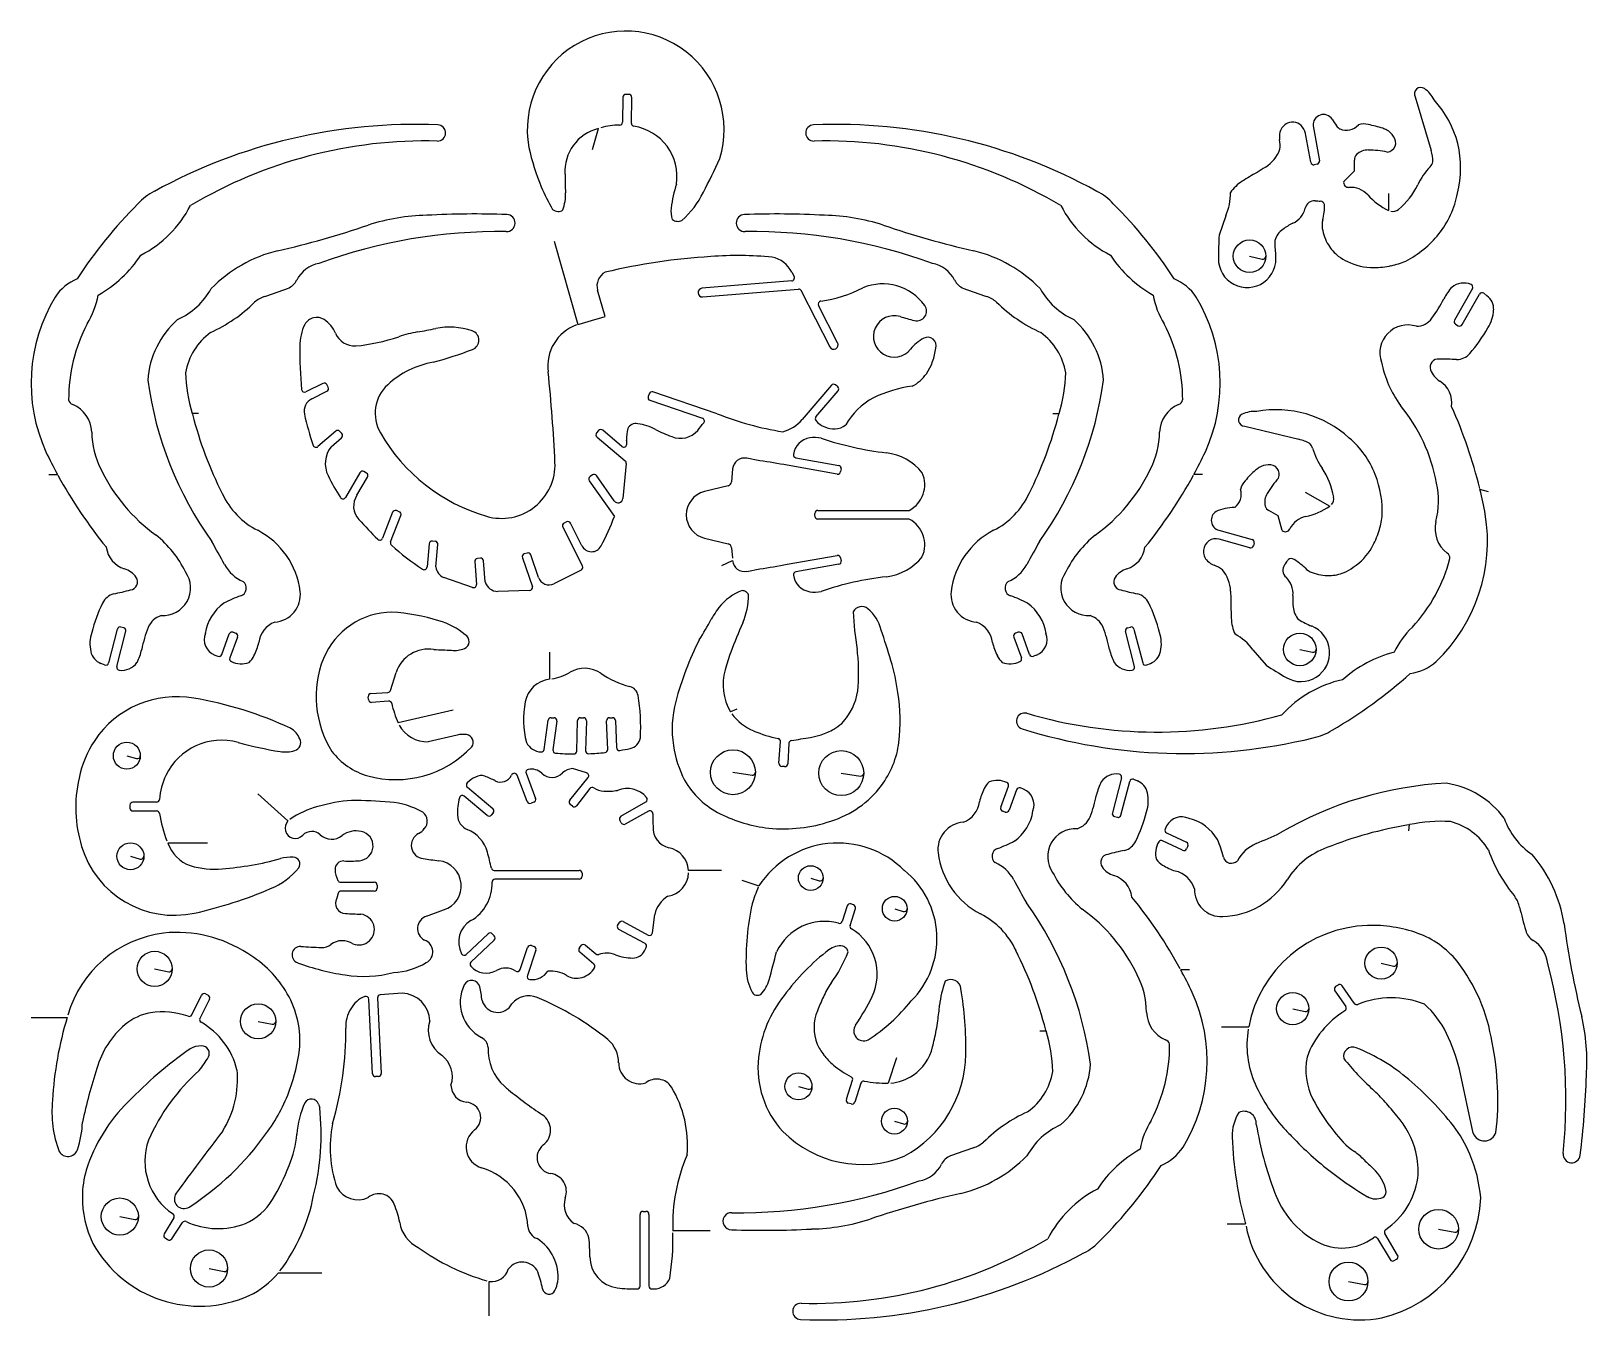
# Model space of a CAD drawing. Extents: x 21 to 1183, y 21 to 984.
import ezdxf

# ---------------------------------------------------------------- set-up
doc = ezdxf.new("R2010")
doc.units = 0
doc.layers.add('WHITE', color=7, linetype='CONTINUOUS')

msp = doc.modelspace()

# ---------------------------------------------------------------- linework, layer by layer
at = {"layer": 'WHITE', "linetype": 'CONTINUOUS'}
for p, q in [((463.156, 934.704), (462.892, 916.048)), ((467.556, 936.882), (465.422, 936.904)), ((469.47, 915.234), (469.756, 934.616)), ((1055.198, 934.946), (1066.99, 895.06)), ((440.562, 895.632), (444.808, 911.318)), ((978.8581, 913.386), (983.588, 887.316)), ((977.098, 886.128), (973.49, 906.082)), ((981.784, 884.72), (979.716, 884.324)), ((1001.738, 871.85), (1009.724, 879.726)), ((1035.266, 862.874), (1035.266, 850.07)), ((913.628, 846.198), (908.568, 831.744)), ((411.786, 827.212), (429.562, 764.974)), ((931.36, 815.926), (940.842, 813.77)), ((589.414, 804.002), (591.086, 800.702)), ((449.89, 770.782), (444.236, 790.494)), ((589.304, 797.512), (522.248, 791.968)), ((522.754, 785.544), (594.342, 791.286)), ((1097.9, 791.704), (1084.524, 768.054)), ((596.476, 790.076), (617.75, 748.232)), ((623.624, 751.202), (609.412, 779.186)), ((1090.266, 764.82), (1103.114, 787.546)), ((1106.348, 788.228), (1108.768, 786.424)), ((1085.36, 765.062), (1087.252, 763.984)), ((239.064, 720.93), (226.282, 714.484)), ((230.682, 709.314), (242.034, 715.034)), ((243.002, 717.982), (242.012, 719.94)), ((482.736, 713.142), (482.032, 711.052)), ((533.49, 698.204), (485.53, 714.506)), ((618.916, 719.478), (597.114, 693.848)), ((607.432, 695.784), (623.932, 715.21)), ((623.69, 718.312), (622.018, 719.72)), ((146.114, 698.468), (141.384, 698.468)), ((483.396, 708.28), (522.556, 694.948)), ((784.334, 698.468), (789.064, 698.468)), ((462.452, 673.718), (448.064, 685.84)), ((927.774, 688.81), (968.21, 679.086)), ((248.612, 685.268), (235.302, 673.652)), ((245.18, 673.52), (252.946, 680.296)), ((253.144, 683.398), (251.714, 685.048)), ((444.962, 685.576), (443.554, 683.904)), ((443.818, 680.802), (464.938, 663.004)), ((565.456, 663.07), (555.71, 664.962)), ((592.362, 665.314), (624.416, 659.638)), ((34.178, 652.884), (40.69, 652.884)), ((266.696, 654.138), (255.894, 635.724)), ((271.58, 653.808), (269.688, 654.93)), ((440.386, 652.51), (438.582, 651.256)), ((456.622, 633.128), (443.444, 651.96)), ((465.708, 661.09), (463.134, 634.822)), ((545.106, 656.954), (544.27, 647.384)), ((623.272, 653.148), (585.894, 659.66)), ((626.242, 657.064), (625.868, 654.952)), ((896.27, 652.884), (889.7581, 652.884)), ((264.452, 637.308), (272.372, 650.794)), ((438.032, 648.176), (456.776, 621.402)), ((541.74, 644.436), (524.074, 639.992)), ((972.962, 639.684), (991.31, 629.102)), ((1109.824, 639.838), (1103.532, 641.532)), ((291.094, 624.548), (283.592, 605.166)), ((289.598, 602.394), (297.232, 622.172)), ((295.978, 625.01), (293.932, 625.802)), ((421.136, 617.354), (419.178, 616.386)), ((432.576, 599.512), (424.084, 616.386)), ((606.662, 621.622), (606.662, 623.756)), ((608.906, 625.978), (677.172, 625.978)), ((677.172, 619.4), (608.906, 619.4)), ((955.67, 610.952), (952.832, 621.82)), ((418.188, 613.416), (432.884, 584.244)), ((524.206, 605.21), (541.74, 600.942)), ((908.502, 611.128), (933.252, 604.33)), ((318.418, 601.052), (316.856, 583.672)), ((322.972, 602.834), (320.794, 603.032)), ((323.478, 583.694), (324.974, 600.458)), ((391.524, 594.1), (389.456, 593.396)), ((544.27, 597.972), (544.952, 590.272)), ((931.492, 597.994), (908.678, 604.44)), ((934.814, 601.58), (934.264, 599.556)), ((352.452, 587.72), (353.794, 570.626)), ((356.654, 590.272), (354.476, 590.096)), ((360.262, 572.584), (359.03, 588.248)), ((388.07, 590.602), (395.506, 568.954)), ((400.082, 575.906), (394.318, 592.736)), ((431.894, 581.296), (411.632, 571.066)), ((537.164, 584.816), (545.106, 588.424)), ((555.71, 580.416), (565.456, 582.308)), ((585.894, 585.718), (623.272, 592.23)), ((624.416, 585.718), (592.362, 580.042)), ((625.868, 590.404), (626.242, 588.314)), ((350.868, 568.382), (329.44, 575.906)), ((393.46, 566.028), (369.788, 565.478)), ((85.416, 537.252), (78.882, 511.952)), ((84.998, 509.29), (91.796, 535.602)), ((90.234, 538.264), (88.1, 538.814)), ((171.854, 534.92), (173.9, 534.172)), ((758.594, 534.92), (756.526, 534.172)), ((845.45, 509.29), (838.63, 535.602)), ((840.214, 538.264), (842.348, 538.814)), ((845.032, 537.252), (851.566, 511.952)), ((163.384, 518.244), (169.016, 533.6)), ((175.22, 531.334), (169.478, 515.67)), ((755.228, 531.334), (760.97, 515.67)), ((767.042, 518.244), (761.41, 533.6)), ((75.934, 510.456), (73.14, 511.578)), ((158.17, 517.826), (160.568, 516.946)), ((408.288, 520.092), (408.288, 499.764)), ((772.278, 517.826), (769.88, 516.946)), ((854.514, 510.456), (857.3081, 511.578)), ((933.824, 521.83), (943.812, 510.236)), ((968.936, 522.05), (978.418, 519.916)), ((289.466, 491.492), (293.756, 504.78)), ((274.924, 489.094), (287.53, 489.974)), ((273.032, 484.562), (272.878, 486.74)), ((288.146, 483.418), (275.386, 482.516)), ((548.208, 477.302), (543.456, 475.52)), ((336.392, 476.576), (295.23, 467.204)), ((404.284, 447.338), (407.342, 469.14)), ((409.52, 471.032), (411.742, 471.032)), ((413.92, 468.524), (410.906, 447.052)), ((428.704, 446.084), (429.276, 468.876)), ((431.476, 471.032), (433.676, 471.032)), ((435.876, 468.766), (435.304, 446.37)), ((451.804, 447.338), (451.012, 468.744)), ((453.212, 471.032), (455.39, 471.032)), ((457.59, 468.898), (458.36, 448.68)), ((339.296, 458.074), (317.758, 453.036)), ((92.544, 442.63), (99.782, 440.518)), ((579.778, 437.02), (580.922, 453.146)), ((587.192, 452.024), (586.312, 436.602)), ((436.074, 429.804), (425.514, 432.994)), ((545.37, 430.244), (559.626, 428.066)), ((583.936, 434.512), (581.846, 434.644)), ((346.974, 419.046), (365.96, 403.096)), ((391.744, 408.354), (384.154, 428.132)), ((390.798, 429.474), (397.904, 410.708)), ((423.402, 409.366), (437.152, 426.306)), ((626.33, 429.628), (640.586, 427.45)), ((745.482, 404.108), (751.224, 419.772)), ((762.532, 417.638), (760.134, 418.518)), ((835.682, 426.174), (828.884, 399.862)), ((835.264, 398.212), (841.82, 423.49)), ((844.746, 424.986), (847.562, 423.886)), ((114.742, 407.936), (96.988, 407.936)), ((190.488, 414.14), (212.928, 393.922)), ((361.714, 398.036), (344.62, 412.402)), ((396.628, 407.87), (394.582, 407.078)), ((438.45, 418.1), (428.528, 405.274)), ((461.682, 397.354), (480.25, 408.09)), ((757.296, 417.198), (751.664, 401.842)), ((94.788, 405.736), (94.788, 403.536)), ((96.988, 401.336), (114.698, 401.336)), ((366.224, 399.994), (364.816, 398.3)), ((425.404, 404.922), (423.732, 406.264)), ((482.186, 401.248), (464.96, 391.59)), ((748.848, 400.522), (746.78, 401.292)), ((830.468, 397.178), (832.602, 396.628)), ((461.946, 392.426), (460.868, 394.362)), ((869.4081, 390.138), (868.33, 387.828)), ((869.386, 384.902), (884.214, 377.95)), ((1050.424, 386.398), (1050.842, 391.106)), ((152.802, 377.334), (123.124, 377.334)), ((881.398, 371.966), (866.306, 379.05)), ((885.27, 375.024), (884.324, 373.022)), ((95.228, 367.522), (102.488, 365.41)), ((367.016, 356.874), (430.464, 356.94)), ((430.464, 350.34), (367.588, 350.34)), ((432.664, 354.74), (432.664, 352.54)), ((536.724, 356.94), (512.194, 356.94)), ((551.97, 349.504), (564.73, 345.346)), ((603.538, 351.198), (609.896, 349.108)), ((250.438, 339.824), (249.514, 336.084)), ((252.176, 348.096), (277.388, 348.096)), ((277.388, 341.518), (252.572, 341.496)), ((279.588, 345.896), (279.588, 343.718)), ((316.46, 322.708), (329.22, 327.394)), ((630.686, 330.408), (626.924, 318.836)), ((632.886, 315.866), (636.956, 328.362)), ((635.526, 331.178), (633.502, 331.838)), ((666.26, 328.274), (672.618, 326.184)), ((459.24, 315.844), (460.274, 317.78)), ((463.266, 318.66), (481.988, 308.584)), ((485.222, 310.234), (487.026, 324.006)), ((346.138, 294.152), (362.462, 309.574)), ((366.994, 304.778), (349.636, 288.388)), ((365.586, 309.486), (367.082, 307.902)), ((479.722, 302.336), (460.142, 312.852)), ((386.354, 282.866), (391.964, 299.322)), ((398.212, 297.21), (391.766, 278.268)), ((394.758, 300.708), (396.826, 299.982)), ((430.64, 298.992), (432.07, 300.686)), ((441.398, 286.936), (430.882, 295.89)), ((435.15, 300.95), (443.026, 294.482)), ((479.238, 296.814), (480.624, 299.322)), ((113.29, 283.328), (123.784, 281.172)), ((886.524, 282.558), (880.012, 282.558)), ((1029.656, 287.618), (1039.006, 285.462)), ((997.492, 271.272), (995.688, 270.04)), ((1009.614, 257.61), (1000.55, 270.722)), ((141.076, 248.986), (148.292, 263.682)), ((154.21, 260.778), (147.104, 246.346)), ((151.218, 264.694), (153.198, 263.726)), ((276.024, 204.876), (273.274, 260.668)), ((279.83, 261.614), (282.602, 205.184)), ((298.2, 265.09), (281.876, 263.924)), ((995.116, 266.982), (1003.3, 255.146)), ((21, 247.05), (48.016, 247.05)), ((963.656, 253.584), (972.984, 251.45)), ((190.642, 244.102), (201.136, 241.946)), ((774.588, 236.996), (779.296, 236.996)), ((910.394, 240.098), (930.722, 240.098)), ((667.536, 216.91), (661.354, 197.902)), ((280.512, 202.874), (278.334, 202.786)), ((630.18, 185.846), (634.734, 200.036)), ((641.048, 197.924), (636.45, 183.8)), ((1098.428, 160.48), (1088.132, 208.484)), ((594.342, 195.482), (601.624, 193.37)), ((633.678, 182.392), (631.588, 183.074)), ((666.04, 169.544), (672.838, 167.432)), ((87.308, 98.22), (98.572, 96.042)), ((127.7, 97.208), (120.44, 85.196)), ((126.05, 81.61), (134.036, 93.732)), ((476.004, 46.322), (476.004, 99.87)), ((478.204, 102.07), (480.404, 102.07)), ((482.604, 99.87), (482.604, 46.344)), ((121.1, 82.226), (123.014, 80.972)), ((528.386, 87.66), (500.446, 87.66)), ((914.53, 92.786), (928.412, 92.786)), ((1027.06, 81.72), (1036.344, 66.056)), ((1042.02, 69.422), (1032.45, 85.548)), ((1072.6, 88.782), (1084.854, 86.604)), ((153.946, 59.39), (165.21, 57.234)), ((1039.358, 65.286), (1041.25, 66.408)), ((238.316, 55.848), (205.58, 55.848)), ((363.276, 24.124), (363.276, 49.688)), ((1005.346, 49.666), (1017.27, 47.51)), ((484.804, 44.144), (486.432, 44.144))]:
    msp.add_line(p, q, dxfattribs=at)
for centre, radius in [((931.382, 815.926), 12.166), ((968.936, 522.05), 12.166), ((92.522, 442.63), 10.076), ((545.37, 430.244), 16.786), ((626.33, 429.628), 16.786), ((95.228, 367.522), 10.076), ((603.538, 351.198), 9.24), ((666.26, 328.274), 9.24), ((113.29, 283.328), 13.134), ((1029.656, 287.618), 12.034), ((190.642, 244.102), 13.134), ((963.634, 253.584), 12.034), ((594.342, 195.482), 10.098), ((666.04, 169.544), 9.658), ((87.308, 98.22), 13.882), ((1072.6, 88.782), 14.828), ((153.946, 59.39), 13.882), ((1005.324, 49.666), 14.542)]:
    msp.add_circle(centre, radius, dxfattribs=at)
for centre, radius, start, end in [((465.268, 910.614), 73.5487, 342.7902, 190.5133), ((1059.29, 937.322), 4.7365, 54.83356, 210.1416), ((465.4, 934.66), 2.2441, 89.43829, 178.8765), ((467.512, 934.638), 2.2441, 359.4383, 88.87733), ((1048.84, 922.472), 22.8947, 26.66354, 54.85941), ((1014.146, 881.97), 74.962, 345.3112, 42.6333), ((986.624, 914.068), 7.787, 32.65741, 185.0189), ((308.012, 510.016), 404.4436, 87.61185, 118.8055), ((324.622, 908.062), 6.0329, 268.5363, 87.70104), ((452.618, 879.462), 32.7994, 103.7753, 183.924), ((461.11, 861.026), 52.8675, 90.42918, 105.7194), ((460.692, 916.0699), 2.2001, 270.5788, 359.4271), ((471.67, 915.212), 2.2029, 179.4262, 261.3843), ((465.708, 875.524), 37.9087, 351.4561, 81.46102), ((605.826, 908.062), 6.0329, 92.29896, 271.4633), ((622.436, 510.016), 404.4436, 61.19453, 92.38815), ((975.228, 905.004), 21.4843, 170.094, 185.7632), ((964.338, 905.774), 10.6665, 115.6666, 164.1031), ((963.59, 907.3361), 8.9268, 33.84672, 115.6821), ((957.672, 903.376), 16.0478, 9.707671, 33.8211), ((1064.24, 959.828), 82.3055, 210.3204, 214.3697), ((1001.628, 916.994), 6.4381, 214.287, 245.3616), ((1003.806, 921.812), 11.7355, 245.5026, 319.5618), ((1016.676, 900.34), 14.4068, 76.21841, 105.8612), ((1000.176, 813.792), 102.4771, 72.52197, 78.78654), ((1013.552, 870.464), 44.6102, 62.95475, 67.03885), ((1028.028, 898.8), 12.7979, 30.92998, 62.99427), ((316.24, 556.832), 345.3, 88.6346, 120.6858), ((545.59, 929.182), 155.9516, 191.8362, 203.1689), ((614.208, 556.832), 345.3, 59.31421, 91.3654), ((929.446, 904.674), 26.0963, 301.9081, 340.1902), ((924.188, 898.712), 29.9648, 354.4778, 7.933783), ((1019.932, 882.3), 13.0231, 89.03048, 131.9872), ((1018.766, 815.486), 79.828, 78.79843, 89.00517), ((1033.506, 900.868), 7.1039, 276.2226, 39.35143), ((119.186, 1075.79), 456.3697, 332.3083, 335.8196), ((979.32, 886.524), 2.2354, 190.105, 280.204), ((981.388, 886.92), 2.2354, 280.2038, 10.20397), ((1015.774, 887.91), 6.0954, 138.2127, 181.2409), ((746.6921, 882.476), 263.0464, 359.401, 1.154962), ((1059.928, 888.746), 8.6851, 317.2575, 344.2739), ((1038.39, 886.37), 29.8911, 0.042224, 16.9012), ((664.434, 876.954), 244.5301, 179.9381, 183.1821), ((942.91, 845.186), 31.6947, 122.3553, 144.7767), ((1069.586, 645.008), 268.5877, 119.5929, 122.3297), ((1256.014, 379.754), 592.1158, 121.886, 122.6054), ((1005.368, 871.102), 3.7274, 168.357, 274.0615), ((1107.866, 844.526), 56.5314, 137.3183, 154.0831), ((131.44, 827.608), 41.1134, 116.4417, 138.1017), ((559.23, 934.9901), 170.781, 203.1599, 209.5206), ((389.456, 861.664), 30.8697, 338.851, 3.186624), ((597.796, 839.466), 99.3681, 162.1707, 172.7885), ((463.882, 892.31), 65.9266, 311.0762, 334.29), ((798.986, 827.608), 41.1134, 41.89833, 63.53091), ((879.044, 861.972), 38.0015, 335.4819, 2.25614), ((1006.864, 850.18), 17.2421, 42.15566, 94.09602), ((1057.486, 896.028), 51.0477, 222.1707, 244.1969), ((1008.008, 893.036), 54.4903, 309.4146, 334.097), ((1020.108, 875.084), 67.6623, 321.0842, 349.6768), ((335.842, 618.058), 333.7575, 134.757, 147.1647), ((63.614, 893.08), 85.917, 297.313, 332.7854), ((415.548, 858.144), 8.8023, 235.9923, 264.1184), ((415.284, 853.59), 4.2476, 261.3665, 313.9507), ((518.926, 849.454), 19.8834, 172.812, 198.1142), ((866.834, 893.08), 85.917, 207.2146, 242.687), ((594.606, 618.058), 333.7575, 32.8353, 45.24569), ((957.012, 855.416), 16.2937, 294.4888, 347.1272), ((979.936, 850.18), 7.2209, 85.62772, 167.1493), ((984.952, 896.9301), 39.8073, 263.5584, 268.9549), ((984.16, 853.854), 3.2787, 12.73672, 88.84655), ((950.698, 852.842), 36.7152, 344.4558, 2.713246), ((1038.258, 856.23), 6.8619, 259.6618, 309.4057), ((62.448, 1453.948), 649.785, 282.6774, 288.8957), ((319.804, 693.76), 152.8027, 91.22098, 107.8845), ((352.716, 168.202), 679.2893, 88.00108, 93.05209), ((376.19, 840.698), 6.3814, 268.8147, 88.02505), ((504.472, 850.334), 8.3439, 237.8185, 265.3116), ((504.648, 847.254), 5.2973, 260.6939, 298.8004), ((554.258, 840.698), 6.3814, 91.97467, 271.1852), ((577.7321, 168.202), 679.2893, 86.94791, 91.99892), ((610.644, 693.76), 152.8027, 72.11549, 88.77902), ((868, 1453.948), 649.785, 251.1044, 257.3208), ((977.7141, 809.986), 33.6303, 114.5031, 129.532), ((1000.572, 838.9601), 15.0737, 164.4222, 188.8165), ((370.646, 442.366), 391.994, 89.20892, 110.0784), ((559.802, 442.366), 391.994, 69.92156, 90.79108), ((1462.616, 807.28), 554.5878, 177.4717, 179.2749), ((1011.638, 825.936), 61.4011, 178.3371, 188.2607), ((964.6681, 823.472), 15.0225, 123.8766, 163.582), ((1022, 843.294), 36.9247, 190.3659, 210.8584), ((1013.398, 879.616), 75.714, 297.2351, 321.6053), ((25.422, 867.78), 92.8942, 299.4487, 326.6712), ((230.11, 718.7079), 104.3416, 103.8956, 135.5552), ((557.712, 346.974), 469.5593, 93.52158, 103.2666), ((549.33, 554.434), 262.0061, 84.43971, 94.47878), ((570.384, 794.344), 21.3231, 26.90854, 78.27271), ((700.316, 718.7079), 104.3416, 44.43632, 76.10439), ((905.026, 867.78), 92.8942, 213.3288, 240.5513), ((929.6, 814.034), 21.5176, 179.297, 8.237937), ((941.326, 815.926), 2.2097, 257.3474, 0), ((1016.06, 839.73), 30.0027, 210.8341, 232.1471), ((1016.632, 840.456), 30.9323, 232.1357, 246.9566), ((240.384, 787.524), 23.4163, 100.613, 153.1942), ((455.456, 793.706), 11.6707, 118.1106, 195.9751), ((690.064, 787.524), 23.4163, 26.80579, 79.38694), ((1023.892, 850.4), 42.9954, 243.2383, 270.4398), ((1023.738, 870.552), 63.1418, 270.4392, 282.3513), ((1023.892, 869.848), 62.429, 282.3514, 292.769), ((69.048, 765.876), 35.8438, 112.3629, 146.9732), ((108.164, 818.126), 54.2819, 294.2595, 330.9521), ((81.302, 1133.452), 365.9277, 288.2105, 291.0338), ((208.044, 803.87), 12.8209, 291.0163, 333.1711), ((522.512, 788.756), 3.2228, 94.69868, 274.3098), ((589.128, 799.712), 2.1941, 274.5746, 26.82198), ((594.518, 789.086), 2.207, 26.82166, 94.57392), ((598.61, 876.184), 94.6337, 277.5744, 297.6494), ((657.152, 756.174), 39.0353, 36.08194, 112.0113), ((722.4041, 803.87), 12.8209, 206.8288, 248.9837), ((849.146, 1133.452), 365.9277, 248.9662, 251.7894), ((822.284, 818.126), 54.2819, 209.0478, 245.7405), ((861.4, 765.876), 35.8438, 33.02681, 67.63718), ((1109.01, 767.878), 36.2852, 136.941, 153.3417), ((1091.454, 781.958), 13.9461, 67.27583, 129.9444), ((1095.986, 792.804), 2.1983, 330.1135, 67.02728), ((145.278, 720.996), 124.2742, 148.7806, 204.3827), ((9.67, 797.996), 62.4207, 328.4441, 349.7475), ((107.02, 864.216), 115.746, 294.5386, 314.4147), ((202.984, 763.962), 23.0822, 108.504, 130.3999), ((611.37, 780.176), 2.1941, 97.40714, 206.822), ((682.848, 774.874), 7.256, 254.9571, 36.2445), ((727.464, 763.962), 23.0822, 49.60009, 71.49602), ((823.428, 864.216), 115.746, 225.5853, 245.4614), ((920.778, 797.996), 62.4207, 190.2525, 211.5559), ((785.17, 720.996), 124.2742, 335.6173, 31.21943), ((983.104, 831.26), 104.6846, 323.8646, 333.2572), ((1105.028, 786.468), 2.1967, 53.12883, 150.611), ((1101.354, 776.436), 12.439, 357.1577, 53.41384), ((174.89, 718.554), 66.934, 131.5757, 175.8727), ((234.4, 760.046), 10.1628, 56.68923, 150.9936), ((227.69, 749.816), 22.3694, 22.68061, 56.71628), ((185.34, 1658.284), 926.0924, 285.2905, 286.5984), ((665.842, 755.998), 15.503, 73.59669, 321.5182), ((802.352, 1220.264), 468.4334, 253.6155, 254.9802), ((755.558, 718.554), 66.934, 4.127249, 48.42432), ((1055.638, 778.57), 15.0306, 271.4258, 323.0297), ((1086.438, 766.976), 2.1967, 150.611, 240.611), ((1086.284, 777.184), 27.5118, 327.2125, 357.1582), ((170.094, 709.16), 121.0474, 152.3545, 180.3124), ((182.788, 720.864), 47.0691, 126.0451, 170.3131), ((257.192, 749.156), 35.4239, 153.4668, 180.854), ((262.714, 764.446), 15.5912, 202.6572, 273.2336), ((249.8, 891.276), 143.0725, 275.5326, 288.7079), ((326.514, 664.764), 96.0705, 100.0232, 108.7129), ((204.348, 1355.894), 605.778, 280.0244, 281.3267), ((333.686, 710.15), 52.7929, 71.41409, 101.3193), ((348.14, 753.16), 7.4301, 290.5758, 71.35046), ((439.616, 733.976), 32.5937, 109.9401, 188.0317), ((747.66, 720.864), 47.0691, 9.686855, 53.95491), ((760.354, 709.16), 121.0474, 359.6876, 27.64553), ((1049.544, 743.744), 20.8338, 71.90951, 199.6213), ((1088.33, 765.898), 2.1967, 240.611, 330.8905), ((1001.694, 824.044), 124.1589, 319.3546, 330.1733), ((527.352, 744.8), 305.5971, 179.2823, 185.3617), ((212.18, 1122.034), 400.5815, 285.8399, 290.2393), ((620.698, 749.728), 3.3059, 206.9061, 26.73785), ((702.78, 726.628), 31.7059, 117.8104, 141.5078), ((690.922, 749.112), 6.2688, 342.2016, 117.8241), ((655.634, 751.532), 41.477, 325.6778, 354.0021), ((332.652, 671.012), 66.5851, 99.62415, 132.7906), ((1112.244, 753.71), 84.0651, 191.6423, 215.9072), ((1072.314, 733.096), 5.9955, 82.19696, 199.6959), ((1072.688, 512.986), 226.0527, 86.59654, 89.88846), ((1085.822, 752.104), 13.465, 271.2175, 318.4442), ((376.74, 760.31), 271.1478, 187.8297, 215.5031), ((255.212, 732.81), 118.8957, 181.9406, 196.7886), ((240.054, 718.95), 2.1941, 26.82198, 116.5654), ((-820.522, 603.472), 1234.307, 2.71237, 5.856714), ((666.194, 744.25), 28.6486, 297.3324, 325.7974), ((553.708, 760.31), 271.1478, 324.4969, 352.1703), ((675.236, 732.81), 118.8957, 343.2114, 358.0594), ((1082.478, 736.836), 16.8355, 200.0215, 237.7642), ((1063.162, 706.212), 19.379, 352.229, 57.7533), ((225.292, 716.442), 2.1941, 185.1427, 296.822), ((235.28, 700.14), 10.2872, 116.6198, 192.2231), ((241.044, 716.992), 2.1941, 296.822, 26.82166), ((307.242, 698.468), 29.1741, 132.7997, 209.9111), ((484.122, 710.348), 2.2054, 161.3843, 250.6553), ((484.826, 712.416), 2.2054, 71.38431, 160.8425), ((620.588, 718.048), 2.2001, 49.46085, 139.4597), ((622.26, 716.64), 2.2001, 319.4608, 49.46095), ((676.138, 663.268), 53.5556, 118.8603, 150.3077), ((692.638, 620.786), 98.9067, 97.72097, 115.351), ((53.692, 709.622), 4.7757, 193.5881, 250.3107), ((43.374, 683.948), 22.9073, 1.430774, 67.6468), ((427.714, 771.376), 295.4377, 194.415, 206.7291), ((419.09, 739.608), 198.297, 192.1241, 199.1445), ((620.566, 919.348), 237.6723, 248.5079, 260.8228), ((502.734, 771.376), 295.4377, 333.2708, 345.585), ((887.074, 683.948), 22.9073, 112.3532, 178.5692), ((876.756, 709.622), 4.7757, 289.6895, 346.4119), ((927.752, 693.562), 4.7249, 114.7751, 270.2657), ((935.386, 677.062), 22.8974, 86.64001, 114.8176), ((951.16, 619.972), 81.2484, 47.71066, 100.2327), ((944.2739, 622.656), 129.0837, 10.61666, 39.30037), ((753.688, 556.766), 359.9646, 13.74919, 24.07271), ((446.656, 684.168), 2.1859, 49.89909, 140.2685), ((489.534, 680.208), 23.6879, 162.8777, 184.313), ((472.506, 684.74), 6.1134, 73.91299, 156.4767), ((469.932, 652.906), 37.9466, 62.21671, 83.54242), ((531.422, 769.594), 93.9593, 242.2108, 250.2243), ((186.924, 953.602), 426.636, 321.1183, 322.0983), ((521.8521, 692.858), 2.2054, 321.9723, 71.38431), ((574.63, 713.428), 29.8145, 285.6259, 318.9493), ((609.082, 694.376), 2.1948, 139.5248, 222.9691), ((621.006, 705.354), 18.4055, 222.6745, 272.1921), ((621.292, 700.58), 13.6149, 271.7582, 307.6476), ((129.636, 685.444), 63.3667, 180.8355, 207.1433), ((233.85, 675.302), 2.1979, 199.1558, 311.3478), ((250.064, 683.5959), 2.1979, 41.34778, 130.971), ((251.494, 681.946), 2.1979, 311.3478, 41.3472), ((399.004, 751.246), 135.0198, 209.907, 253.7738), ((445.226, 682.496), 2.1859, 139.8991, 230.2674), ((463.86, 675.412), 2.2001, 230.2674, 359.4271), ((441.354, 675.588), 24.7155, 359.5408, 6.593636), ((506.188, 696.686), 16.8423, 247.0864, 319.7153), ((605.034, 665.666), 14.674, 98.88331, 171.3714), ((606.376, 657.174), 23.2777, 77.50056, 98.91906), ((687.094, 903.508), 236.0785, 251.3016, 263.4128), ((800.812, 685.444), 63.3667, 332.8567, 359.1645), ((961.434, 649.98), 29.8843, 59.99871, 76.89473), ((970.168, 669.78), 8.6809, 17.42352, 44.38394), ((962.072, 628.486), 67.6456, 21.08166, 49.69578), ((356.676, 825.298), 359.9635, 205.6128, 208.6186), ((260.69, 661.046), 19.9243, 141.1918, 207.1309), ((463.53, 661.332), 2.1859, 353.6597, 49.89909), ((554.0161, 656.184), 8.94, 79.07719, 175.0607), ((515.252, 300.202), 366.3336, 78.88171, 82.12294), ((592.736, 667.536), 2.2246, 171.4692, 260.4451), ((655.546, 629.542), 39.7001, 38.00029, 83.54058), ((573.7721, 825.298), 359.9635, 331.3814, 334.3871), ((1032.406, 689.206), 56.5294, 197.3208, 214.0859), ((356.676, 825.298), 359.9702, 208.7454, 219.0716), ((189.63, 712.35), 129.0717, 205.6216, 234.308), ((358.15, 706.146), 127.2877, 205.1922, 213.6379), ((268.566, 653.038), 2.1997, 59.33107, 149.5331), ((270.48, 651.916), 2.1997, 329.3311, 59.82661), ((372.45, 660.012), 40.0048, 253.7776, 2.679918), ((439.836, 649.452), 2.197, 124.804, 215.2714), ((441.64, 650.706), 2.197, 34.80401, 124.8044), ((623.668, 655.348), 2.2354, 259.7962, 349.796), ((624.02, 657.438), 2.2354, 350.4466, 79.79603), ((666.854, 645.2061), 21.8215, 298.2186, 23.72187), ((740.818, 712.35), 129.0717, 305.6921, 334.3784), ((573.772, 825.298), 359.9702, 320.9284, 331.2546), ((1005.17, 580.592), 102.4723, 132.5203, 138.7863), ((962.776, 620.5), 44.6194, 122.9457, 127.0225), ((945.462, 647.186), 12.8055, 90.88595, 122.8711), ((946.43, 652.994), 7.1124, 336.2894, 99.4624), ((940.446, 626.968), 54.514, 9.431922, 34.09409), ((958.332, 625.538), 72.2189, 356.6294, 22.19693), ((528.452, 622.612), 17.9229, 104.1386, 256.2881), ((540.926, 647.67), 3.3562, 284.1273, 355.1116), ((913.474, 637.726), 11.7251, 305.3624, 19.6249), ((938.488, 638.122), 14.4238, 136.1742, 165.7728), ((1013.024, 597.554), 79.8323, 138.8096, 149.0173), ((1009.174, 633.128), 63.3733, 345.8335, 12.12116), ((753.688, 556.766), 359.9668, 10.61492, 13.62008), ((216.448, 662.894), 58.0094, 204.883, 243.2211), ((254.002, 636.846), 2.1997, 213.5309, 329.3311), ((276.53, 629.08), 14.5877, 145.7358, 222.7387), ((459.548, 635.174), 3.6032, 214.9634, 354.3938), ((714, 662.894), 58.0094, 296.7788, 335.117), ((920.778, 592.34), 35.8419, 90.84408, 113.7019), ((955.736, 631.94), 13.0222, 148.9697, 191.9933), ((948.8061, 631.148), 6.1049, 198.2391, 241.1259), ((962.622, 671.342), 51.0609, 282.138, 304.183), ((987.438, 634.778), 6.8683, 319.6777, 9.401979), ((685.07, 1006.996), 571.123, 222.7693, 224.8237), ((293.14, 623.756), 2.1939, 68.83874, 158.8391), ((295.186, 622.964), 2.1939, 338.8387, 68.83913), ((420.168, 614.428), 2.1941, 116.822, 207.0711), ((422.126, 615.396), 2.1941, 26.82198, 116.8224), ((254.266, 699.722), 217.1274, 332.4821, 338.8562), ((608.906, 623.756), 2.244, 90, 180), ((608.906, 621.644), 2.244, 180.5626, 270), ((666.854, 600.172), 21.8196, 336.278, 61.78145), ((910.526, 618.608), 7.7634, 122.384, 254.8591), ((818.918, 395.396), 263.0604, 59.39864, 61.14783), ((976.9881, 604.572), 17.2385, 102.156, 154.0242), ((968.496, 629.146), 62.4243, 342.3569, 352.7723), ((1092.906, 612.228), 22.916, 166.4039, 232.6461), ((984.864, 602.834), 124.2871, 313.7809, 9.372286), ((61.326, 542.29), 84.0461, 26.64554, 50.90687), ((162.592, 557.998), 59.8909, 7.174616, 62.43746), ((281.546, 605.958), 2.1939, 225, 338.8387), ((767.834, 557.998), 59.8909, 117.5439, 172.8254), ((869.122, 542.29), 84.0461, 129.0931, 153.3545), ((906.17, 595.552), 9.2351, 74.24209, 175.0893), ((958.156, 613.746), 3.7192, 228.3376, 334.0412), ((967.792, 629.366), 63.1521, 330.4433, 342.3603), ((96.416, 600.854), 19.3725, 187.2462, 252.7586), ((-1276.978, -192.202), 1638.745, 28.33102, 29.02226), ((291.644, 601.624), 2.2125, 159.3777, 228.2245), ((427.098, 753.5339), 205.7502, 228.2769, 236.4697), ((320.596, 600.832), 2.2089, 84.85724, 174.2313), ((322.774, 600.656), 2.2089, 354.8572, 84.80557), ((390.16, 591.306), 2.2054, 108.6157, 198.6152), ((392.228, 592.032), 2.2054, 18.61569, 108.8007), ((439.726, 603.098), 8.0097, 206.635, 332.52), ((540.926, 597.686), 3.3562, 4.887465, 75.96376), ((2207.426, -192.202), 1638.745, 150.9777, 151.669), ((834.01, 600.854), 19.3725, 287.2415, 352.762), ((907.6, 595.53), 10.6791, 175.6284, 223.9975), ((932.108, 600.15), 2.2363, 254.0555, 344.5966), ((932.658, 602.174), 2.2363, 344.5968, 74.59657), ((985.326, 619.422), 43.0001, 303.2266, 330.4442), ((1076.318, 590.096), 4.7538, 358.4089, 55.57403), ((85.68, 566.27), 16.839, 34.99815, 72.7487), ((191.808, 600.194), 30.1379, 209.1846, 245.736), ((314.656, 583.87), 2.2089, 236.7859, 354.8572), ((332.41, 584.376), 8.9756, 184.3664, 250.6768), ((354.652, 587.896), 2.207, 94.57392, 184.5746), ((356.83, 588.072), 2.207, 4.573921, 94.57376), ((430.926, 583.254), 2.1941, 296.3073, 26.82198), ((554.016, 589.216), 8.9451, 185.0796, 280.8964), ((515.274, 945.176), 366.3215, 277.8737, 281.1149), ((623.646, 590.03), 2.2316, 9.554941, 99.64805), ((624.042, 587.918), 2.2354, 279.6486, 10.20397), ((655.5681, 615.836), 39.6955, 276.4279, 321.9801), ((738.64, 600.194), 30.1379, 294.264, 330.8154), ((844.768, 566.27), 16.839, 107.3227, 145.0018), ((913.694, 604.5941), 21.4754, 230.1118, 245.8232), ((893.652, 557.228), 29.9537, 54.50132, 67.95634), ((891.122, 564.796), 26.087, 1.885073, 40.17677), ((963.524, 581.23), 7.2074, 145.4376, 227.1028), ((925.552, 608.972), 39.8167, 323.5607, 328.9711), ((962.4901, 586.752), 3.2863, 73.15391, 148.9705), ((946.606, 557.25), 36.7111, 44.46576, 62.71322), ((983.5661, 593.528), 15.0747, 224.4678, 248.8662), ((990.2982, 608.18), 30.9263, 292.1496, 306.9349), ((963.986, 620.654), 121.0375, 317.3571, 345.3121), ((94.546, 572.496), 5.9869, 277.1772, 34.85402), ((119.296, 568.14), 20.8279, 266.9109, 34.63008), ((175.66, 567.898), 6.1128, 289.1534, 52.0165), ((351.594, 570.45), 2.207, 250.6555, 4.573921), ((369.568, 575.114), 9.6385, 195.2094, 271.3079), ((408.024, 578.634), 8.384, 198.9569, 295.4892), ((592.758, 577.842), 2.2354, 100.204, 188.4465), ((605.034, 579.712), 14.664, 188.6285, 261.1168), ((687.094, 341.87), 236.0678, 96.58724, 108.6984), ((754.788, 567.898), 6.1128, 127.9835, 250.8464), ((811.152, 568.14), 20.8279, 145.3699, 273.0892), ((835.902, 572.496), 5.9869, 145.1459, 262.8228), ((947.552, 564.004), 16.2891, 354.4973, 47.18999), ((990.54, 614.252), 36.9289, 250.3668, 270.853), ((990.65, 607.322), 30.0112, 270.8401, 292.1449), ((86.406, 550.65), 13.4593, 106.2153, 153.3931), ((37.214, 785.038), 226.0639, 281.5931, 284.8869), ((205.404, 481.856), 84.9363, 109.0638, 118.4103), ((201.73, 562.926), 20.4381, 273.7648, 7.171077), ((393.416, 568.25), 2.2054, 271.1338, 18.61569), ((564.84, 530.674), 37.5389, 109.4438, 142.8143), ((551.816, 559.978), 6.1124, 58.54111, 85.04797), ((505.264, 562.684), 51.7769, 336.2995, 0.340878), ((552.212, 560.572), 5.3916, 26.66961, 58.83652), ((606.376, 588.204), 23.2714, 261.0809, 282.4995), ((728.718, 562.926), 20.4381, 172.8366, 266.2352), ((725.044, 481.856), 84.9363, 61.5897, 70.93617), ((893.234, 785.038), 226.0639, 255.1131, 258.4068), ((844.042, 550.65), 13.4593, 26.60693, 73.78465), ((1508.992, 585.146), 592.1209, 181.8865, 182.6065), ((1186.076, 556.304), 268.6048, 179.5917, 182.333), ((997.2501, 559.208), 33.6397, 174.4833, 189.5239), ((186.286, 502.954), 124.1435, 154.3568, 165.1732), ((122.42, 532.94), 15.0225, 106.418, 158.1674), ((184.306, 529.2), 33.498, 125.214, 171.6889), ((291.512, 493.45), 56.5468, 90.89169, 157.2961), ((279.17, 389.39), 160.9939, 73.18452, 85.91772), ((569.592, 522.908), 45.9015, 147.1097, 151.7271), ((606.86, 498.796), 90.2718, 142.8145, 147.1037), ((641.642, 547.064), 7.1041, 49.89909, 153.9109), ((874.578, 560.374), 239.5327, 182.4372, 189.1855), ((627.078, 529.662), 29.7974, 13.31803, 50.03191), ((746.142, 529.2), 33.498, 8.311066, 54.78603), ((808.028, 532.94), 15.0225, 21.8639, 73.58205), ((744.162, 502.954), 124.1435, 14.82677, 25.6432), ((979.056, 554.676), 15.0321, 183.9481, 223.5768), ((92.456, 526.296), 27.4996, 162.1594, 192.146), ((87.55, 536.6801), 2.2037, 75.54757, 164.996), ((89.662, 536.152), 2.2037, 345.5476, 74.84577), ((206.108, 500.798), 104.6725, 158.8717, 168.2602), ((171.084, 532.852), 2.1991, 69.5775, 160.1148), ((210.002, 524.8441), 19.0195, 111.3949, 172.9572), ((309.244, 488.896), 57.0546, 50.77433, 73.18649), ((288.784, 673.982), 272.9791, 327.9687, 331.7186), ((975.0959, 356.566), 461.2839, 156.3141, 159.2546), ((190.466, 373.726), 493.2588, 16.48703, 19.27219), ((720.424, 524.8441), 19.0195, 7.042813, 68.54346), ((759.342, 532.852), 2.1991, 19.88516, 109.8849), ((724.318, 500.798), 104.6725, 11.73734, 21.12829), ((840.764, 536.152), 2.2037, 104.5963, 194.4524), ((842.898, 536.6801), 2.2037, 15.00412, 104.4524), ((837.992, 526.296), 27.4996, 347.854, 17.84064), ((949.378, 546.668), 31.7066, 182.3462, 204.7335), ((969.684, 519.586), 21.525, 239.2672, 68.26394), ((1000.396, 596.608), 61.4143, 238.3535, 248.2596), ((1095.942, 493.34), 62.4136, 133.4433, 154.7537), ((163.076, 529.552), 12.7201, 159.3396, 247.2963), ((173.152, 532.104), 2.1991, 339.5773, 70.11484), ((145.916, 538.33), 46.5766, 333.2776, 346.1411), ((342.53, 528.056), 5.7644, 291.9638, 60.98767), ((729.004, 423.292), 234.1256, 153.1051, 165.1907), ((784.532, 538.33), 46.5766, 193.8524, 206.7224), ((757.274, 532.104), 2.1991, 109.8852, 200.6244), ((767.372, 529.552), 12.7201, 292.7038, 20.66043), ((902.892, 499.764), 38.005, 35.50299, 62.26309), ((77.716, 523.128), 12.4235, 192.1655, 248.387), ((76.748, 512.502), 2.2037, 248.305, 345.5476), ((88.694, 520.378), 13.9463, 262.2918, 324.9561), ((68.102, 529.42), 36.2774, 331.9582, 348.3493), ((161.316, 519.014), 2.1991, 250.1148, 339.5773), ((171.546, 514.9221), 2.1991, 160.1148, 244.4634), ((177.926, 528.32), 17.0339, 244.5271, 290.4002), ((174.648, 522.842), 13.9677, 311.2963, 337.0262), ((311.686, 486.872), 77.7121, 158.563, 211.8232), ((317.934, 496.97), 25.4081, 80.83139, 162.0984), ((354.96, 1135.894), 614.7292, 266.9248, 268.1521), ((337.624, 540.156), 18.8209, 262.4098, 292.0378), ((696.752, 463.552), 163.1036, 159.766, 164.5822), ((557.316, 509.07), 81.8559, 0.554303, 9.186376), ((500.71, 465.576), 169.7014, 8.24355, 16.478), ((755.778, 522.842), 13.9677, 203.009, 228.7037), ((752.522, 528.32), 17.0339, 249.5304, 295.4729), ((758.902, 514.9221), 2.1991, 295.538, 19.88516), ((769.132, 519.014), 2.1991, 200.2251, 289.8852), ((862.3459, 529.42), 36.2774, 191.6507, 208.0418), ((841.754, 520.378), 13.9463, 215.0439, 277.6184), ((853.7, 512.502), 2.2037, 194.4524, 291.6955), ((852.7321, 523.128), 12.4235, 291.613, 347.8343), ((978.902, 522.072), 2.2097, 257.3474, 359.4262), ((1062.678, 430.002), 92.903, 104.4542, 131.6786), ((1046.882, 539.738), 35.8446, 277.3691, 311.9898), ((87.11, 508.74), 2.1967, 165.4037, 262.5191), ((403.448, 539.144), 39.681, 279.5773, 300.6314), ((434.578, 486.586), 21.4012, 55.42778, 120.6506), ((485.222, 560.066), 67.8355, 235.4235, 255.5581), ((579.228, 495.958), 41.1989, 164.5758, 209.7411), ((-397.792, 505.462), 1036.979, 359.5782, 0.243112), ((843.316, 508.74), 2.1967, 277.4809, 14.45191), ((1242.022, 977.824), 554.5879, 237.4718, 239.276), ((827.454, 751.576), 333.7506, 299.7538, 312.1627), ((275.078, 486.894), 2.2054, 94.00394, 184.0042), ((287.376, 492.174), 2.2054, 274.0042, 341.9275), ((410.84, 478.864), 21.0552, 96.96165, 169.0896), ((466.192, 486.256), 8.3947, 9.807918, 75.41703), ((593.22, 498.158), 45.9372, 325.876, 359.5884), ((524.382, 468.326), 145.877, 353.801, 8.507682), ((1019.228, 415.46), 85.9263, 102.3171, 137.7914), ((130.076, 412.446), 74.3264, 80.33975, 145.9431), ((94.832, 206.724), 283.0552, 64.93684, 80.29462), ((275.232, 484.716), 2.2054, 184.004, 274.0042), ((288.3, 481.218), 2.2049, 12.09476, 94.00394), ((361.494, 497.058), 72.6786, 192.2147, 204.2531), ((457.612, 469.668), 68.7056, 168.9419, 194.4233), ((340.858, 464.476), 135.6088, 356.419, 9.855053), ((581.12, 462.386), 81.1487, 165.1877, 188.6529), ((317.164, 477.082), 24.0533, 208.5812, 271.4151), ((409.52, 468.832), 2.1997, 90.00079, 171.9509), ((411.742, 468.832), 2.2, 351.9506, 90), ((431.476, 468.832), 2.2004, 90, 178.8542), ((433.676, 468.832), 2.2, 358.2814, 90), ((453.212, 468.832), 2.2018, 90, 182.2906), ((455.39, 468.832), 2.2, 1.71862, 90), ((575.752, 496.948), 38.7676, 216.2713, 247.5827), ((606.244, 488.39), 29.6717, 299.3393, 327.3822), ((763.236, 468.524), 6.0397, 73.48072, 252.6211), ((862.2581, 805.608), 345.2924, 253.6319, 285.6816), ((140.636, 407.694), 85.7655, 147.2639, 167.8426), ((163.472, 407.672), 46.548, 74.82088, 154.1617), ((208.242, 450.44), 14.2373, 19.58232, 62.88062), ((216.36, 452.288), 6.0558, 285.6022, 28.89287), ((343.652, 440.76), 17.8536, 81.2109, 104.1219), ((345.478, 452.618), 5.854, 324.6375, 81.13947), ((466.566, 457.59), 9.7556, 281.8421, 350.6651), ((601.624, 559.626), 106.5811, 247.5748, 257.8458), ((578.722, 453.3), 2.2054, 355.9958, 77.78337), ((589.392, 451.892), 2.1997, 98.04906, 176.5666), ((526.45, 904.3), 454.5471, 277.9199, 279.7304), ((594.254, 508.872), 53.3681, 279.7342, 288.7561), ((593.506, 511.094), 55.712, 288.7498, 299.3183), ((882.3, 848.706), 404.429, 252.6108, 283.8065), ((970.652, 496.244), 41.0972, 281.4543, 303.0946), ((100.398, 442.63), 2.2, 253.7398, 0), ((262.714, 772.08), 331.1367, 254.7579, 260.3118), ((210.552, 473.1), 27.6603, 262.5981, 285.5948), ((287.948, 479.018), 53.7357, 218.0663, 253.3457), ((293.294, 503.196), 78.4508, 254.666, 316.5451), ((402.744, 458.558), 13.1355, 207.2088, 266.6391), ((402.106, 447.646), 2.204, 266.5664, 351.9506), ((413.084, 446.744), 2.1997, 171.9509, 265.3794), ((428.682, 639.222), 195.2941, 265.3672, 269.3546), ((426.504, 446.128), 2.2001, 269.4271, 358.8541), ((437.504, 446.326), 2.2004, 178.8542, 272.8629), ((428.682, 639.222), 195.3004, 272.6213, 276.2212), ((449.604, 447.25), 2.1914, 276.3402, 2.290959), ((460.56, 448.768), 2.2018, 182.2906, 279.1802), ((428.66, 639.2), 195.2916, 279.5058, 281.7922), ((583.804, 462.804), 83.8741, 188.6593, 207.2707), ((601.646, 461.374), 68.332, 323.0748, 352.6004), ((392.866, 430.266), 2.1961, 100.9722, 200.9557), ((394.604, 421.07), 11.563, 46.61897, 100.7537), ((426.284, 420.982), 12.0366, 93.66779, 133.071), ((559.956, 430.244), 2.2029, 261.3843, 359.9992), ((581.978, 436.866), 2.2259, 175.9961, 266.6003), ((584.09, 436.734), 2.2259, 266.034, 356.6003), ((153, 403.954), 98.648, 167.2314, 197.1337), ((171.744, 405.384), 55.0047, 155.7722, 175.2288), ((348.404, 420.718), 2.2092, 135.8069, 229.4603), ((361.78, 407.694), 20.8786, 114.7288, 135.7684), ((357.226, 419.596), 8.214, 69.62357, 120.6214), ((332.718, 355.994), 76.3755, 62.63041, 69.00158), ((371.68, 432.07), 9.1008, 244.9831, 333.4349), ((382.614, 426.57), 3.1303, 123.2433, 152.8958), ((382.108, 427.34), 2.1939, 21.16126, 123.2152), ((410.18, 437.504), 11.0611, 226.4482, 315.5641), ((435.436, 427.692), 2.2058, 321.0724, 73.19129), ((440.188, 416.736), 2.2089, 56.78475, 141.8753), ((450, 431.828), 15.7904, 236.9962, 266.0054), ((564.202, 455.94), 63.3784, 209.8756, 243.5061), ((596.938, 464.608), 74.0318, 287.0026, 323.2629), ((640.916, 429.628), 2.2029, 261.3843, 359.9992), ((746.032, 412.6), 13.9677, 131.2963, 156.9912), ((742.776, 407.144), 17.0339, 64.52711, 110.4953), ((749.156, 420.52), 2.1991, 340.1148, 64.70851), ((759.386, 416.45), 2.1991, 70.11484, 160.308), ((852.6, 406.044), 36.2774, 151.9745, 168.3493), ((831.986, 415.086), 13.9463, 82.29187, 144.9561), ((833.57, 426.724), 2.1967, 345.4037, 82.51911), ((843.954, 422.94), 2.2037, 68.83884, 165.5476), ((842.986, 412.336), 12.4235, 12.06645, 68.387), ((1091.938, 151.262), 271.1512, 92.83222, 120.5037), ((1067.914, 355.994), 66.9469, 36.56864, 80.86586), ((96.988, 405.736), 2.2, 90, 180), ((114.72, 410.136), 2.207, 270.5728, 355.4261), ((267.818, 296.506), 112.9042, 93.75392, 106.7506), ((260.404, 88.1), 321.0703, 84.88554, 89.99607), ((285.286, 351.396), 56.6142, 60.01762, 86.21259), ((386.09, 399.466), 46.5365, 165.2937, 181.6528), ((343.212, 410.708), 2.2027, 50.2677, 164.9953), ((393.79, 409.124), 2.1939, 200.6231, 291.1613), ((395.836, 409.938), 2.2067, 290.9554, 20.42233), ((425.118, 407.98), 2.2058, 141.0723, 231.0725), ((450.704, 467.908), 51.8682, 268.0066, 279.3984), ((466.412, 399.466), 18.7207, 39.56418, 112.7389), ((479.15, 410.004), 2.2076, 299.8865, 39.28975), ((710.678, 410.62), 19.0195, 291.3704, 352.9572), ((774.786, 397.112), 46.5766, 153.2776, 166.1212), ((757.626, 405.912), 12.7201, 339.3396, 67.29642), ((714.572, 434.644), 104.6725, 338.8717, 348.2744), ((828.246, 409.146), 27.4996, 342.2029, 12.14598), ((96.988, 403.536), 2.2, 180, 270), ((114.698, 399.136), 2.2, 9.181055, 90), ((216.91, 415.746), 101.3465, 189.2313, 201.2009), ((251.12, 342.816), 63.7958, 104.3765, 125.1587), ((308.892, 393.768), 8.1689, 316.2003, 54.89383), ((351.396, 398.476), 11.8192, 181.7066, 247.6836), ((363.122, 399.708), 2.2027, 229.8981, 320.2677), ((364.552, 401.402), 2.2027, 319.8987, 50.2677), ((426.79, 406.616), 2.1958, 230.7102, 322.3264), ((462.782, 395.44), 2.1967, 119.8866, 209.389), ((483.264, 399.312), 2.2018, 357.7094, 119.1096), ((551.794, 396.54), 66.3929, 177.6828, 185.8768), ((584.068, 495.738), 107.8519, 243.4924, 263.6288), ((747.528, 403.36), 2.1991, 159.9178, 250.1148), ((749.596, 402.59), 2.1991, 250.1151, 340.1148), ((736.396, 406.264), 33.498, 305.214, 351.6889), ((798.282, 402.524), 15.0225, 286.418, 338.0582), ((831.0179, 399.312), 2.2037, 165.5476, 255.5494), ((833.152, 398.762), 2.2037, 255.5476, 345.4037), ((734.416, 432.51), 124.1435, 334.3477, 345.1732), ((880.672, 384.242), 12.7133, 64.36614, 152.3706), ((878.494, 363.1), 33.4804, 30.2212, 76.74874), ((1172.92, 413.788), 54.2878, 199.2649, 235.9686), ((218.406, 388.51), 7.7005, 135.3472, 316.0458), ((230.682, 376.718), 9.3516, 47.29048, 136.2392), ((263.792, 369.612), 16.8506, 76.6352, 127.9471), ((265.442, 375.178), 11.0542, 274.7919, 78.28753), ((314.942, 375.662), 9.8882, 116.7924, 263.9977), ((304.932, 395.484), 12.2985, 296.7943, 323.212), ((337.162, 363.738), 25.7219, 15.58187, 67.73448), ((463.882, 393.504), 2.1967, 209.1102, 299.389), ((500.71, 388.554), 15.0029, 175.4596, 257.9815), ((583.386, 497.124), 109.155, 264.0653, 288.8148), ((718.95, 372.516), 20.4381, 93.76485, 187.1709), ((801.384, 367.302), 20.8279, 86.8536, 214.6301), ((870.332, 386.904), 2.2049, 155.2249, 244.7067), ((287.2, 1881.672), 1638.724, 293.3308, 294.0221), ((1098.516, 99.518), 295.4244, 99.41602, 111.7317), ((1075.13, 274.726), 118.8874, 86.93426, 101.7882), ((1069.564, 347.898), 47.0752, 31.06026, 75.32731), ((127.964, 395.66), 72.2807, 196.6976, 282.1411), ((149.018, 386.354), 27.4201, 199.2054, 250.5906), ((245.62, 392.932), 12.705, 227.3859, 307.901), ((493.736, 355.796), 18.4934, 3.546572, 77.98132), ((623.778, 306.934), 70.4425, 45.26562, 146.9551), ((745.0421, 367.566), 6.1128, 109.1542, 232.0165), ((715.298, 453.608), 84.9363, 289.0638, 298.4103), ((834.296, 384.792), 13.4593, 286.1254, 333.3931), ((878.164, 369.546), 17.0507, 149.5307, 195.4172), ((865.382, 377.048), 2.2049, 65.22485, 149.1329), ((882.322, 373.946), 2.2049, 244.9844, 335.2249), ((883.29, 375.948), 2.2049, 334.9833, 65.22485), ((829.478, 346.226), 84.935, 14.06144, 23.39735), ((948.542, 349.438), 30.1426, 114.1705, 150.7219), ((1008.844, 319.43), 58.0041, 109.879, 148.2088), ((1218.966, 410.884), 115.7372, 199.5337, 219.4082), ((103.104, 367.522), 2.2, 253.7398, 0), ((157.906, 420.454), 62.5928, 253.2911, 275.446), ((146.444, 586.378), 228.8905, 274.3603, 285.4), ((215.59, 333.752), 33.0198, 87.78567, 104.6658), ((216.668, 361.582), 5.1738, 328.5359, 87.80676), ((254.31, 357.776), 6.2116, 87.15786, 182.8322), ((259.15, 452.618), 88.7558, 267.0731, 274.6634), ((361.824, 649.518), 287.7052, 260.4131, 262.7516), ((323.522, 345.368), 18.8556, 287.5893, 83.90354), ((180.61, 320.046), 188.2518, 11.82866, 15.59221), ((758.088, 377.444), 59.8909, 187.1746, 242.4464), ((728.894, 335.27), 30.1379, 29.1846, 65.73594), ((826.156, 362.946), 5.9869, 97.17725, 214.8544), ((883.466, 150.404), 226.0639, 101.5932, 104.8815), ((872.994, 373.286), 13.9751, 216.2926, 242.0231), ((890.946, 400.566), 46.5891, 238.2613, 251.1032), ((917.786, 368.336), 6.102, 193.986, 317.0454), ((1063.272, 300.928), 104.349, 8.902291, 40.57117), ((178.124, 394.978), 56.1198, 292.9067, 319.9615), ((268.566, 358.436), 20.5049, 182.7058, 206.4276), ((252.176, 350.274), 2.204, 206.0535, 270), ((367.016, 359.074), 2.2004, 191.5346, 270), ((367.588, 348.14), 2.2, 90, 181.7178), ((430.464, 354.74), 2.2, 0, 90), ((430.464, 352.54), 2.2, 270, 0), ((493.714, 355.796), 18.4962, 279.5856, 358.093), ((610.578, 351.198), 2.1985, 251.9277, 0), ((632.204, 305.878), 65.6211, 314.8913, 51.1512), ((2197.658, 1127.644), 1638.745, 208.3307, 209.0223), ((859.376, 393.174), 84.0461, 206.6522, 230.9069), ((835.022, 369.172), 16.839, 214.9982, 252.6771), ((824.264, 334.588), 19.3725, 7.237984, 72.75854), ((871.872, 337.888), 19.0117, 16.31852, 77.90987), ((909.074, 382.218), 59.8829, 272.1686, 327.4368), ((68.564, 654.006), 337.3713, 282.7756, 292.9234), ((252.572, 339.296), 2.2, 90, 166.1025), ((277.388, 345.896), 2.2, 0, 90), ((277.388, 343.718), 2.2, 270, 0), ((333.312, 347.018), 32.0934, 300.573, 1.885599), ((507.728, 319.408), 21.2065, 121.0658, 167.4776), ((678.074, 295.736), 123.7224, 156.8817, 163.0343), ((910.57, 342.794), 20.4427, 178.7667, 272.16), ((1110.726, 324.05), 23.0683, 13.45323, 35.37252), ((256.114, 332.322), 7.5969, 150.3169, 268.8376), ((752.698, 289.378), 197.5693, 167.5902, 181.991), ((632.82, 329.704), 2.2403, 72.27676, 161.7432), ((634.822, 329.044), 2.2403, 342.2768, 71.74296), ((673.3, 328.274), 2.1985, 251.9277, 0), ((543.962, 175.154), 271.1478, 7.829652, 35.50201), ((731.072, 223.114), 129.0717, 25.62164, 54.30794), ((564.026, 110.144), 359.9702, 28.74712, 39.07161), ((1489.412, 413.04), 365.9287, 193.2099, 196.0334), ((287.002, 896.6), 572.7098, 266.8929, 268.0452), ((265.904, 312.764), 11.5679, 247.4893, 82.23974), ((319.474, 313.424), 9.7628, 107.9857, 242.049), ((358.788, 303.48), 18.351, 119.9153, 208.6543), ((461.176, 314.788), 2.1948, 151.3896, 241.8937), ((462.21, 316.746), 2.1948, 61.11344, 151.8937), ((613.746, 279.368), 39.4378, 74.56828, 155.0352), ((624.834, 319.518), 2.1985, 254.4456, 341.9277), ((634.976, 315.184), 2.1997, 161.9277, 239.3311), ((704.254, 272.57), 58.0094, 24.89209, 63.22116), ((1022.44, 222.388), 93.4122, 91.79456, 169.0712), ((1023.034, 215.612), 100.2278, 70.12109, 92.01264), ((1810.348, 403.91), 649.7991, 187.6794, 193.8951), ((130.626, 225.292), 85.4267, 97.13051, 164.0202), ((129.922, 214.028), 96.5503, 56.76979, 95.88599), ((253.606, 289.862), 14.5483, 57.22313, 126.2631), ((311.994, 296.11), 9.1614, 297.6111, 71.52136), ((363.98, 307.968), 2.2099, 43.38621, 133.3865), ((365.476, 306.384), 2.2099, 313.3862, 43.38646), ((478.688, 300.378), 2.2053, 331.3895, 62.16209), ((483.022, 310.52), 2.1948, 241.8937, 352.5927), ((613.724, 279.368), 39.4587, 335.0352, 59.31573), ((1034.276, 246.632), 67.2255, 39.07569, 70.14185), ((1150.04, 315.514), 12.8191, 196.0399, 238.193), ((1130.966, 284.736), 23.3948, 5.560504, 58.22306), ((139.954, 222.894), 83.7031, 30.0288, 59.18861), ((222.168, 293.866), 6.2359, 86.76411, 250.8624), ((362.902, 2756.238), 2460.162, 266.7288, 267.0865), ((237.898, 311.268), 12.0082, 269.7902, 306.282), ((344.62, 295.736), 2.2053, 208.6105, 313.7815), ((394.054, 298.618), 2.2054, 71.38428, 161.3843), ((396.122, 297.892), 2.2054, 341.9277, 71.38431), ((432.312, 297.562), 2.2001, 139.4604, 229.4608), ((433.742, 299.256), 2.2001, 50.26791, 139.4608), ((444.412, 296.176), 2.1888, 230.7106, 289.3447), ((450.99, 277.058), 18.0263, 68.60104, 108.9435), ((471.362, 331.772), 40.3585, 250.0142, 268.813), ((470.592, 301.06), 9.6362, 269.6076, 333.8446), ((-1054.36, 715.958), 1685.485, 344.8389, 345.5729), ((722.118, 161.47), 171.9804, 127.6307, 143.6197), ((630.488, 276.64), 24.9215, 109.9226, 122.4557), ((527.748, 337.008), 111.4927, 324.6792, 338.3959), ((625.142, 290.17), 10.3826, 77.64238, 107.6294), ((624.394, 292.414), 8.4512, 46.79321, 69.39133), ((627.54, 295.736), 3.8782, 3.251945, 47.07), ((492.966, 164.088), 295.4377, 14.41393, 26.72914), ((124.224, 283.328), 2.2004, 258.4654, 0), ((280.116, 446.458), 169.4631, 249.2664, 261.67), ((269.314, 370.118), 92.3731, 261.4395, 284.1024), ((288.718, 334.412), 53.9672, 273.2951, 300.6633), ((351.154, 286.782), 2.2099, 133.3865, 220.9149), ((361.054, 295.428), 15.3274, 221.1008, 299.8367), ((375.552, 270.15), 13.7966, 56.96843, 119.8355), ((384.286, 283.57), 2.2089, 236.7847, 341.2008), ((395.066, 290.104), 14.8092, 264.4588, 324.6801), ((409.322, 258.622), 23.0272, 59.14894, 95.42736), ((428.682, 291.446), 15.0712, 239.9543, 331.3029), ((439.968, 285.264), 2.2053, 331.3895, 49.46034), ((592.45, 283.812), 37.2158, 181.9983, 208.6861), ((564.026, 110.144), 359.9635, 25.616, 28.61856), ((1039.49, 287.596), 2.1882, 257.2213, 0.573034), ((981.564, 207.89), 132.5996, 8.895038, 37.71407), ((775.7539, 185.032), 391.9835, 354.2081, 15.07828), ((371.46, 258.402), 29.8224, 153.9642, 242.2828), ((350.12, 268.588), 6.1708, 12.35156, 151.9753), ((193.084, 234.202), 166.9218, 8.801853, 12.35106), ((393.856, 277.564), 2.2054, 161.3843, 264.2893), ((546.36, 282.844), 27.2256, 316.932, 343.5713), ((665.16, 239.614), 56.9354, 144.6579, 156.4264), ((766.14, 249.954), 66.6224, 158.7818, 174.5812), ((708.28, 267.84), 7.5131, 5.376705, 124.2933), ((437.504, 223.224), 281.9322, 359.2489, 9.250629), ((791.044, 250.02), 63.3667, 0.835504, 27.13425), ((996.942, 268.236), 2.197, 124.804, 214.48), ((998.746, 269.468), 2.197, 34.80401, 124.8031), ((150.272, 262.714), 2.204, 64.46236, 153.9465), ((152.23, 261.746), 2.204, 333.9469, 63.94651), ((152.296, 229.912), 69.499, 354.2226, 30.11152), ((277.124, 244.3), 19.5462, 110.3522, 151.9654), ((271.074, 260.558), 2.2027, 2.862405, 109.8849), ((282.03, 261.724), 2.2054, 94.00417, 182.862), ((297.672, 243.904), 21.1695, 1.31007, 88.57232), ((369.612, 262.736), 11.9556, 194.4965, 332.4919), ((392.866, 246.72), 16.4396, 67.82839, 140.3221), ((317.67, 65.22), 212.9128, 50.94261, 67.52132), ((563.828, 268.148), 4.5847, 208.6544, 301.8597), ((653.698, 207.384), 89.7437, 141.3095, 173.7793), ((802.55, 173.548), 209.3445, 154.8918, 157.9716), ((463.596, 356.984), 208.4525, 326.2798, 333.1104), ((579.69, 336.722), 125.4835, 302.0629, 321.9567), ((450.594, 279.896), 250.3356, 351.8813, 354.579), ((775.424, 214.468), 124.2742, 328.7753, 24.38268), ((1011.44, 258.864), 2.202, 214.4793, 291.6951), ((1037.312, 194.734), 66.954, 68.26501, 111.9797), ((1015.554, 204.568), 70.0565, 25.88107, 48.36047), ((291.688, 171.92), 254.9913, 162.8642, 177.0277), ((116.942, 210.75), 40.272, 99.5601, 129.7695), ((119.252, 193.788), 57.3819, 70.53681, 99.02174), ((139.096, 249.954), 2.1917, 250.6557, 333.9466), ((149.084, 245.378), 2.204, 153.9465, 240.1132), ((280.82, 240.23), 24.8105, 147.6769, 182.5403), ((340, 237.458), 22.2717, 161.8693, 236.6867), ((640.014, 239.328), 34.021, 157.9989, 201.0721), ((525.13, 269.27), 175.0494, 347.2806, 351.8791), ((877.328, 251.516), 22.9073, 181.4294, 247.6468), ((973.468, 253.584), 2.1882, 257.2213, 0), ((1037.312, 194.712), 66.9631, 121.1833, 160.1841), ((1001.496, 253.892), 2.197, 301.1603, 34.80401), ((1030.624, 213.786), 152.7926, 356.2188, 12.88764), ((135.576, 189.916), 68.1932, 130.6053, 163.8921), ((119.89, 194.36), 56.5727, 13.83098, 60.22472), ((201.576, 244.102), 2.2004, 258.4654, 0), ((41.504, 234.092), 214.5811, 351.8076, 1.34533), ((642.984, 236.974), 7.3889, 144.4622, 296.7177), ((665.468, 202.654), 118.8957, 1.940222, 16.7886), ((1001.364, 226.458), 71.9495, 170.4974, 203.9002), ((942.712, 171.392), 150.076, 14.30921, 25.13765), ((312.566, -24.98), 302.6397, 124.8187, 136.3519), ((148.006, 209.276), 16.433, 88.543, 120.135), ((148.622, 220.21), 5.5036, 330.5674, 92.06176), ((88.43, 238.998), 133.979, 340.119, 353.106), ((353.266, 223.774), 9.2699, 5.453257, 62.27946), ((399.312, 223.004), 36.8649, 177.4347, 228.0484), ((437.262, 213.082), 22.726, 0.11093, 50.18025), ((650.266, 247.38), 46.6237, 205.7794, 217.2917), ((659.33, 233.542), 36.2372, 304.8183, 346.5543), ((245.862, 332.256), 461.3428, 346.5708, 347.2866), ((750.608, 226.304), 121.0474, 332.3545, 0.301992), ((867.0099, 225.82), 4.7757, 13.58813, 70.3984), ((1008.558, 217.834), 7.0205, 68.4323, 192.1198), ((959.872, 95.492), 138.6757, 49.27152, 68.30662), ((905.51, 185.736), 211.4124, 353.2766, 11.64085), ((91.466, 251.538), 70.685, 321.329, 331.2173), ((315.514, 202.764), 20.231, 341.4862, 52.6937), ((475.74, 213.17), 15.7327, 180.16, 286.4076), ((634.558, 209.474), 70.4846, 173.7823, 222.6599), ((649.958, 247.116), 46.2303, 217.2626, 230.5226), ((671.694, 273.56), 80.4542, 230.5475, 241.8022), ((631.346, 220.672), 88.0655, 298.4665, 359.2558), ((745.812, 216.888), 66.934, 311.5757, 355.8916), ((1022.176, 208.132), 48.7639, 169.0247, 206.9119), ((1161.062, 344.488), 204.4886, 218.7984, 227.6467), ((455.324, 84.888), 404.7228, 162.1659, 168.0377), ((245.378, 95.602), 149.1132, 131.4531, 156.3963), ((102.532, 200.696), 72.671, 327.739, 5.681251), ((-24.232, 244.388), 281.1335, 344.1494, 351.6397), ((278.224, 204.986), 2.2027, 182.862, 272.8624), ((280.402, 205.074), 2.2027, 272.8628, 2.862405), ((488.412, 187.804), 13.1677, 33.34492, 128.6897), ((632.644, 200.718), 2.1985, 341.9277, 61.89387), ((643.116, 197.22), 2.2099, 80.25636, 161.2002), ((661.398, 305.526), 107.624, 260.4221, 269.9766), ((660.54, 233.146), 35.2496, 274.4042, 303.571), ((737.914, 214.6), 47.0691, 306.0077, 350.3131), ((898.756, 20.978), 235.0366, 38.11958, 49.83324), ((504.186, 226.788), 679.2729, 353.0016, 358.0531), ((92.852, 237.392), 129.2678, 323.2335, 340.1219), ((230.33, 180.434), 5.6186, 17.51434, 149.9212), ((347.788, 196.67), 13.0952, 181.4441, 264.0212), ((483.638, 316.79), 162.9802, 228.0421, 229.4121), ((611.172, 482.956), 372.3182, 231.1451, 236.0254), ((427.23, 151.57), 84.2653, 355.0575, 31.0587), ((602.2401, 195.482), 2.2, 253.7398, 0), ((1048.51, 247.358), 123.5126, 203.9034, 223.2534), ((1095.744, 245.51), 131.2705, 206.9258, 219.4441), ((945.8581, 108.45), 114.9297, 40.89394, 47.63782), ((118.68, 176.188), 82.1315, 173.7412, 200.9549), ((179.136, 96.086), 122.6267, 134.2512, 162.5013), ((294.02, 153.66), 74.6733, 156.6529, 175.3359), ((48.764, 159.842), 188.9228, 346.0236, 6.022626), ((255.3, 188.222), 20.5274, 197.2698, 204.6422), ((345.434, 172.206), 11.493, 307.2209, 85.05393), ((632.27, 185.164), 2.1985, 161.9281, 251.9277), ((634.36, 184.482), 2.1985, 251.9276, 341.9277), ((813.66, 71.226), 115.746, 114.5386, 134.3994), ((950.236, 158.874), 31.8303, 147.2767, 181.9408), ((927.246, 167.74), 9.1565, 356.14, 114.4098), ((253.606, -498.178), 1035.36, 40.45327, 41.19131), ((-7.93, 170.688), 67.3421, 340.4759, 358.3714), ((335.754, 149.81), 91.3133, 168.7605, 198.9982), ((362.176, 150.206), 16.1835, 127.3069, 253.4127), ((395.22, 162.768), 13.9015, 307.541, 55.3794), ((673.498, 169.544), 2.2127, 252.646, 0), ((812.538, 117.338), 54.2819, 114.269, 150.9522), ((911.0321, 137.446), 62.4207, 148.4269, 169.7475), ((1206.03, 212.862), 273.5055, 189.6267, 200.6332), ((988.34, 128.316), 69.799, 15.1094, 40.44846), ((1005.39, 106.448), 98.3955, 22.96478, 37.29521), ((153.242, 139.47), 47.2408, 160.409, 236.2803), ((2315.732, -1484.02), 2709.083, 142.5867, 143.808), ((23.068, 284.274), 213.2893, 302.9771, 324.3654), ((146.29, 165.65), 73.5399, 336.4796, 355.3844), ((410.994, 142.242), 11.9864, 127.543, 261.8699), ((641.906, 220.716), 83.5688, 224.9147, 292.0758), ((717.718, 171.502), 23.0822, 288.5042, 310.3999), ((1196.614, 167.19), 278.3312, 181.9341, 195.505), ((1508.706, 680.318), 755.3764, 223.2534, 223.9321), ((1146.124, 331.002), 251.883, 223.9314, 233.002), ((1047.718, 200.036), 65.4581, 215.4101, 234.4937), ((1106.832, 163.846), 9.0859, 201.8271, 341.6528), ((48.456, 150.69), 7.5384, 210.9064, 340.5043), ((631.456, 92.17), 131.0876, 156.5628, 181.9716), ((712.636, 131.594), 12.8209, 111.0163, 153.2146), ((839.4, -197.988), 365.9277, 108.2105, 111.037), ((690.57, 216.734), 104.3416, 283.8956, 315.5723), ((895.28, 67.662), 92.8942, 119.4486, 146.6712), ((851.632, 169.588), 35.8438, 292.3629, 326.9732), ((975.932, 99.43), 58.1359, 45.01533, 54.48753), ((1137.324, 260.844), 170.1242, 225, 228.0822), ((994.346, 132.474), 62.9588, 355.0285, 12.88058), ((997.118, 102.95), 107.3754, 4.901098, 22.96121), ((1172.062, 144.794), 6.3726, 173.8564, 353.071), ((131.506, 112.718), 72.2055, 163.7237, 179.6334), ((51.206, 199.486), 174.3686, 329.4553, 338.7544), ((343.718, 88.122), 48.5635, 3.194227, 73.45232), ((407.386, 116.964), 13.5558, 339.3896, 81.88305), ((680.318, 147.918), 23.4163, 280.5601, 333.1942), ((584.838, 317.406), 333.7575, 314.757, 327.1647), ((1157.652, 346.314), 271.062, 233.0036, 239.3616), ((1003.234, 111.486), 30.5971, 9.733389, 48.08934), ((265.178, 128.69), 17.9477, 208.6385, 295.4331), ((550.0339, 493.076), 391.994, 269.2089, 290.0784), ((857.088, 42.362), 85.917, 117.313, 152.7854), ((1014.564, 139.646), 68.5378, 199.7553, 241.2384), ((1029.018, 116.458), 4.3605, 295.1382, 2.602562), ((1001.122, 135.092), 56.5249, 304.4385, 351.7879), ((139.294, 112.674), 80.0005, 179.6376, 205.5785), ((135.224, 111.42), 7.2123, 143.9341, 302.9655), ((161.514, 135.466), 46.8447, 294.7958, 328.3255), ((97.846, 139.976), 136.6936, 322.942, 349.1367), ((280.776, 102.906), 12.4252, 21.19793, 129.4678), ((215.656, 76.968), 82.507, 11.73838, 21.6397), ((436.316, 107.108), 17.0128, 162.6195, 235.8579), ((858.254, -518.484), 649.785, 102.6797, 108.8957), ((1025.74, 123.586), 12.1956, 239.3196, 294.8546), ((1008.712, 115.644), 95.4569, 282.9986, 357.8867), ((98.99, 98.198), 2.1961, 259.0278, 0.57302), ((125.808, 98.352), 2.1905, 328.8406, 56.46953), ((135.884, 92.522), 2.2089, 65.74624, 146.7847), ((160.854, 146.466), 57.2472, 245.1387, 290.7751), ((321.278, 97.736), 25.1552, 189.1081, 244.0175), ((423.556, 78.728), 14.6563, 13.80681, 77.34059), ((478.204, 99.87), 2.2, 90, 180), ((480.404, 99.87), 2.2, 0, 90), ((544.292, 94.744), 6.3885, 87.03906, 270), ((600.898, 241.704), 152.8027, 271.221, 287.8845), ((122.332, 84.052), 2.211, 148.8407, 235.9925), ((124.224, 82.82), 2.2089, 236.7847, 326.4696), ((402.392, 91.4), 10.1854, 183.2141, 251.0954), ((380.898, 53.274), 33.8234, 353.6516, 57.43729), ((278.488, 67.134), 160.0153, 0.370205, 5.411951), ((318.528, 81.39), 182.0294, 350.6868, 1.447324), ((567.986, 767.24), 679.2893, 268.0011, 273.0522), ((604.462, 378.61), 345.3, 268.6346, 300.6858), ((1013.618, 107.504), 86.4775, 190.9841, 281.0441), ((1000.528, 114.06), 39.3545, 241.2285, 306.364), ((1025.168, 80.576), 2.2046, 31.15804, 126.0694), ((1034.342, 86.67), 2.1997, 124.802, 210.6689), ((1085.228, 88.76), 2.1882, 260.1589, 0.573034), ((146.818, 122.486), 91.2114, 209.1002, 294.086), ((409.564, 214.248), 170.9347, 234.4812, 253.6758), ((612.668, 425.448), 404.4436, 267.6151, 298.8055), ((789.24, 107.856), 41.1134, 296.4417, 318.1017), ((165.628, 59.39), 2.1961, 259.0278, 0), ((365.08, 62.492), 12.9305, 261.9802, 344.1887), ((387.894, 51.404), 12.8492, 24.89848, 143.9149), ((461.99, 68.168), 23.474, 180, 262.6219), ((1038.236, 67.178), 2.1997, 210.6689, 300.6704), ((1040.128, 68.3), 2.1997, 300.6689, 30.66922), ((153.638, 100.904), 68.7606, 296.2372, 319.0607), ((330.254, 30.284), 74.2054, 10.8868, 20.9497), ((390.424, 53.758), 24.4596, 333.8498, 350.0547), ((486.432, 56.882), 12.738, 270, 337.1135), ((1017.666, 49.666), 2.1921, 259.5923, 0.000099), ((407.958, 45.2), 4.9233, 190.5567, 333.321), ((473.87, 191.258), 147.1218, 264.1897, 269.9743), ((473.804, 46.322), 2.2, 270, 359.9999), ((484.804, 46.344), 2.2, 180, 269.9992), ((596.08, 27.38), 6.0329, 88.53664, 267.701)]:
    msp.add_arc(centre, radius, start, end, dxfattribs=at)

doc.saveas('drawing.dxf')
